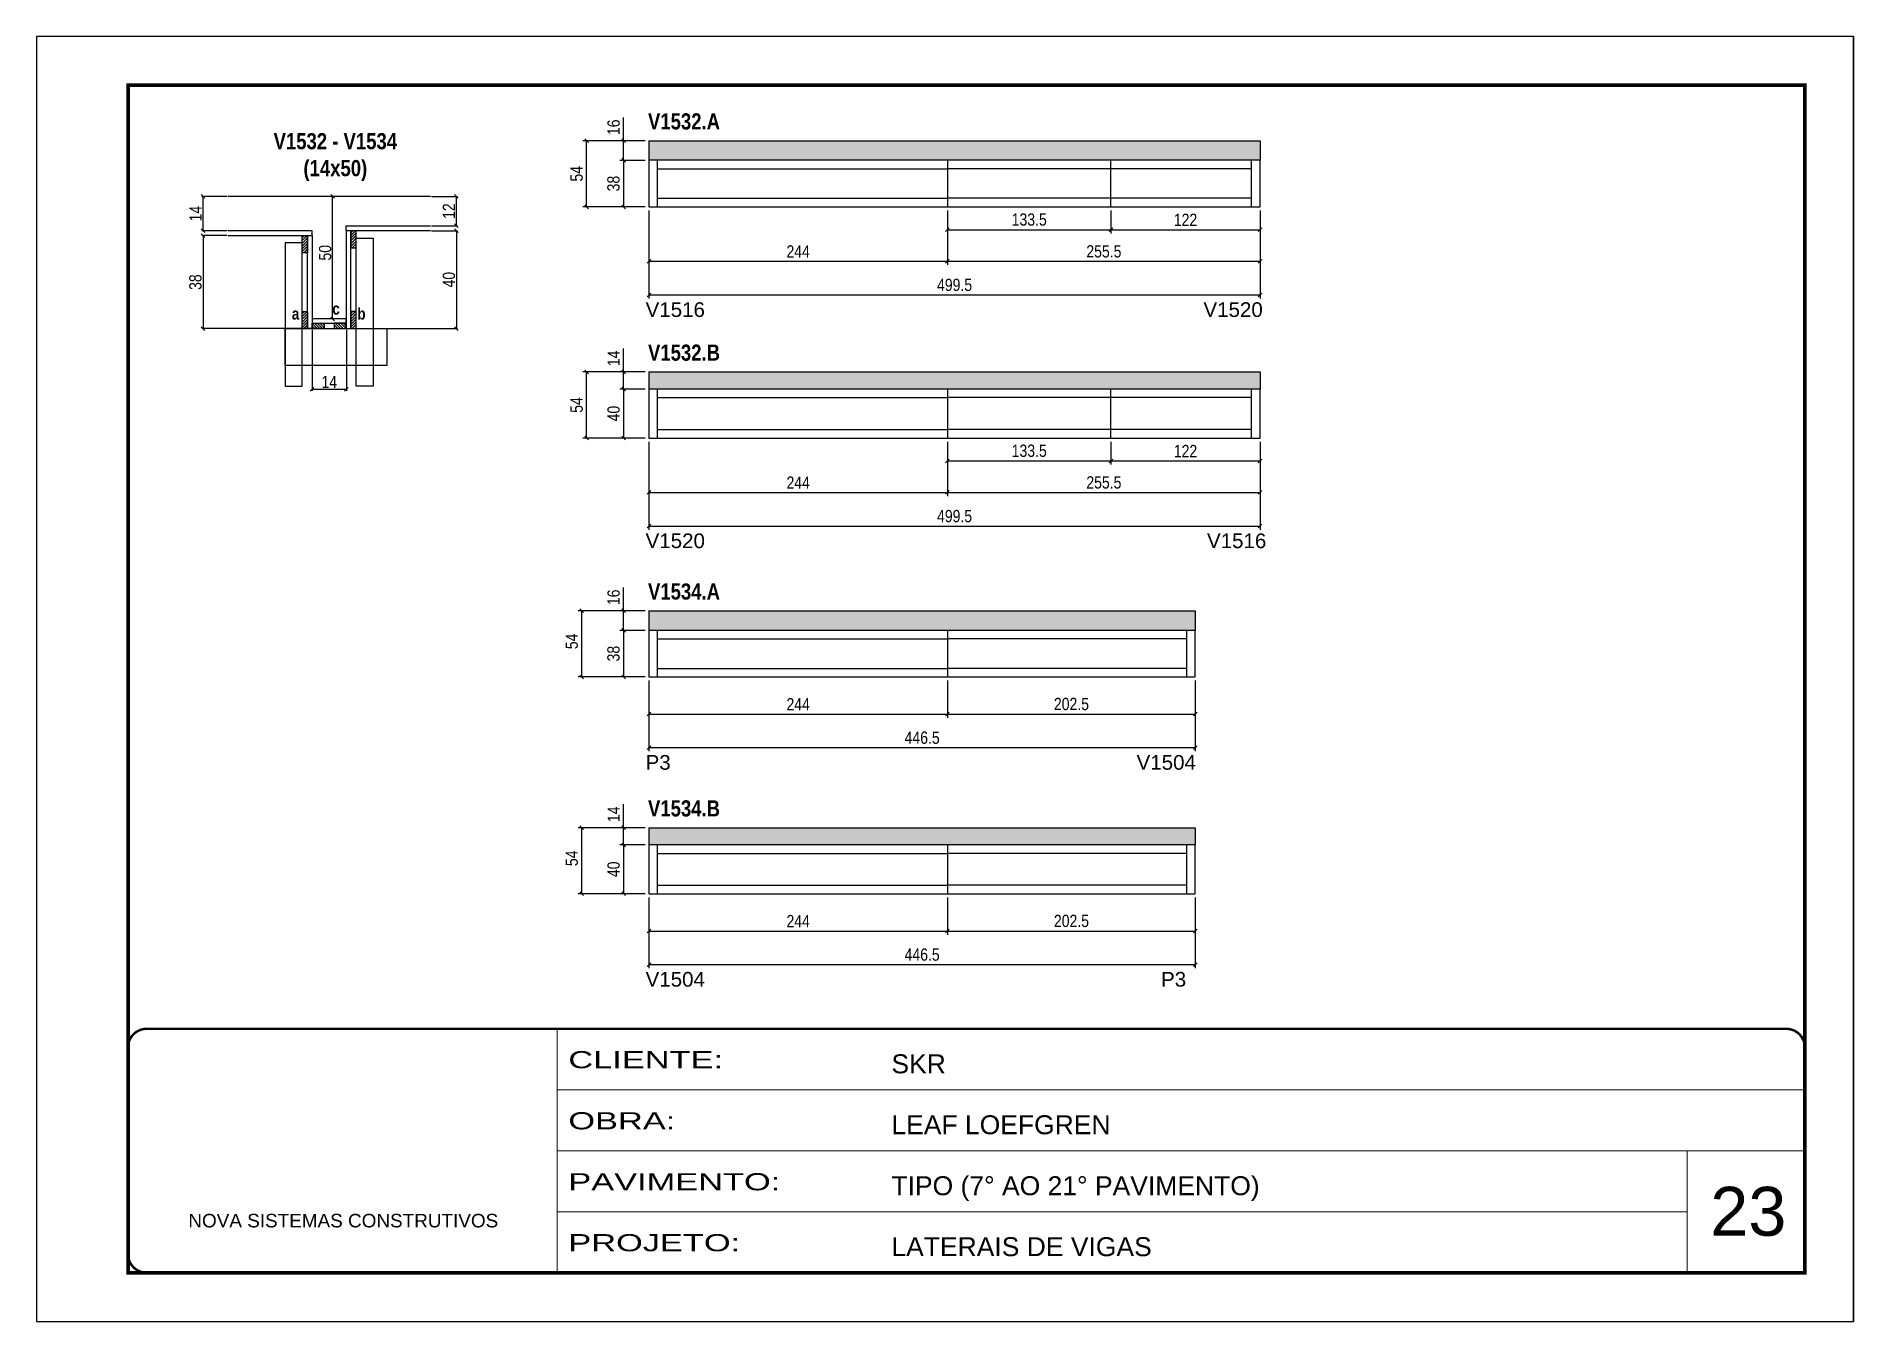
# Model space of a CAD drawing. Extents: x 3309 to 9563, y -2522 to 14608.
# Drawn here: x 6493 to 7978, y 7815 to 8865 of the extents above; entities that cross this region are included whole.
import ezdxf

# ---------------------------------------------------------------- set-up
doc = ezdxf.new("R2010")
doc.units = 0
doc.linetypes.add('CONTINUO', pattern=[0])
doc.linetypes.add('DASHED', pattern=[0.75, 0.5, -0.25])
for name, color, linetype in [('5', 5, 'Continuous'), ('COTA', 241, 'Continuous'), ('detalhes', 4, 'Continuous'), ('NOMENCLATURA', 7, 'Continuous'), ('Painéis', 200, 'Continuous'), ('SARR_2.2x7', 40, 'Continuous'), ('SARR_3.5x7', 81, 'Continuous')]:
    doc.layers.add(name, color=color, linetype=linetype)
for name, color, linetype, lineweight in [('CARIMBO', 255, 'Continuous', 9), ('CONCRETO', 251, 'Continuous', 25), ('Folhas', 255, 'Continuous', 9), ('SARRAFO DE PRESSAO', 251, 'DASHED', 9)]:
    doc.layers.add(name, color=color, linetype=linetype, lineweight=lineweight)
doc.layers.add('Laje_Perimetro', color=7, linetype='Continuous', plot=False)
doc.styles.add('ARIAL', font='arial.ttf')
doc.styles.add('COTA TECNICA', font='techl___.ttf', dxfattribs={"height": 10})
doc.styles.add('COTA TECNICA 2X', font='techl___.ttf', dxfattribs={"height": 10})
doc.styles.get("Standard").update_dxf_attribs({"font": 'arial.ttf'})
doc.styles.add('TECNICA', font='techb___.ttf', dxfattribs={"height": 10})
doc.styles.add('Tecnologia', font='')
doc.styles.get('Tecnologia').set_extended_font_data('Forgotten Futurist')
doc.dimstyles.new('PAINEL', dxfattribs={"dimtxt": 10, "dimasz": 3, "dimexe": 3, "dimexo": 3, "dimgap": 3, "dimtad": 1, "dimdec": 1, "dimzin": 12, "dimdsep": 46, "dimtxsty": 'COTA TECNICA', "dimblk1": 'OBLIQUE', "dimblk2": 'OBLIQUE', "dimsah": 1, "dimcen": 0.9, "dimclrd": 4, "dimclre": 4, "dimclrt": 240, "dimadec": 1, "dimazin": 3, "dimtfac": 1, "dimtdec": 1, "dimtmove": 0, "dimatfit": 3, "dimfxl": 1, "dimtolj": 1, "dimtzin": 12, "dimarcsym": 0})
doc.dimstyles.new('SECAO', dxfattribs={"dimscale": 0.333333, "dimtxt": 5, "dimasz": 9, "dimexe": 3, "dimexo": 3, "dimgap": 3, "dimtad": 1, "dimdec": 1, "dimlfac": 0.5, "dimzin": 12, "dimdsep": 46, "dimtxsty": 'COTA TECNICA 2X', "dimblk1": 'OBLIQUE', "dimblk2": 'OBLIQUE', "dimsah": 1, "dimcen": 0.9, "dimclrd": 4, "dimclre": 4, "dimclrt": 240, "dimadec": 1, "dimazin": 3, "dimtfac": 1, "dimtdec": 1, "dimtmove": 0, "dimatfit": 3, "dimfxl": 1, "dimtolj": 1, "dimtzin": 12, "dimarcsym": 0})

msp = doc.modelspace()

# ---------------------------------------------------------------- texts
at = {"layer": '5', "linetype": 'Continuous'}
for s, p in [('V1516', (6990.72, 8635.74)), ('V1520', (7446.56, 8635.74)), ('V1520', (6990.72, 8446.87)), ('V1516', (7449.47, 8446.87)), ('P3', (6990.72, 8265.86)), ('V1504', (7391.93, 8265.86)), ('V1504', (6990.72, 8088.66)), ('P3', (7411.92, 8088.66))]:
    msp.add_text(s, height=12, rotation=0.00004, dxfattribs=at).set_placement(p)
at = {"layer": 'CARIMBO', "style": 'ARIAL'}
msp.add_text('23', height=40, dxfattribs=at).set_placement((7860.73, 7885.13))
at = {"layer": 'detalhes', "style": 'TECNICA'}
for s, p in [('c', (6734.7, 8637.71)), ('b', (6755.19, 8633.59)), ('a', (6701.63, 8633.6))]:
    msp.add_text(s, height=9.6, dxfattribs=at).set_placement(p)
at = {"layer": 'NOMENCLATURA', "style": 'TECNICA'}
for s, p in [('V1532.A', (6992.68, 8788.9)), ('V1532.B', (6992.68, 8600.03)), ('V1534.A', (6992.68, 8404.87)), ('V1534.B', (6992.68, 8227.67))]:
    msp.add_text(s, height=13.2, dxfattribs=at).set_placement(p)
at = {"layer": 'NOMENCLATURA', "insert": (6737.18, 8785.94), "char_height": 13.2, "attachment_point": 2, "style": 'TECNICA'}
msp.add_mtext_dynamic_manual_height_columns('V1532 - V1534\\P(14x50)', width=300.2766, gutter_width=1, heights=[0], dxfattribs=at)

# ---------------------------------------------------------------- blocks, each defined once
blk = doc.blocks.new('9999999999')
at = {"color": 30, "linetype": 'CONTINUO'}
for p, q in [((98564.6, 34230.2), (98564.6, 34429.4)), ((98564.6, 34379.6), (99584, 34379.6)), ((98564.6, 34329.8), (99488, 34329.8)), ((99584, 34329.8), (99488, 34329.8)), ((99488, 34329.8), (99488, 34230.2)), ((98564.6, 34280), (99488, 34280))]:
    blk.add_line(p, q, dxfattribs=at)
at = {"color": 30, "linetype": 'CONTINUO', "const_width": 2}
blk.add_lwpolyline([(99584, 34230.2), (99584, 34414.4, 0.414214), (99569, 34429.4), (98229, 34429.4, 0.414214), (98214, 34414.4), (98214, 34245.2, 0.414214), (98229, 34230.2), (99584, 34230.2)], format="xyb", dxfattribs=at)
at = {"layer": 'Folhas'}
blk.add_lwpolyline([(98139, 34190.2), (99624, 34190.2), (99624, 35240.2), (98139, 35240.2)], close=True, dxfattribs=at)
at = {"layer": 'Folhas', "color": 30, "const_width": 3}
blk.add_lwpolyline([(98214, 34230.2), (99584, 34230.2), (99584, 35200.2), (98214, 35200.2)], close=True, dxfattribs=at)
at = {"color": 7, "linetype": 'Continuous', "ltscale": 5, "style": 'ARIAL'}
for s, height, p in [('SKR', 15.48, (98837.7, 34393.1)), ('LEAF LOEFGREN', 15.483, (98837.7, 34343.3)), ('TIPO (7° AO 21° PAVIMENTO)', 15.483, (98837.7, 34293.5)), ('NOVA SISTEMAS CONSTRUTIVOS', 11.059, (98263.2, 34267.2)), ('LATERAIS DE VIGAS', 15.483, (98837.7, 34243.7))]:
    blk.add_text(s, height=height, dxfattribs=at).set_placement(p)
at = {"layer": 'Folhas', "color": 7, "style": 'Tecnologia', "width": 1.5}
for s, p in [('CLIENTE:', (98573.7, 34397.2)), ('OBRA:', (98573.7, 34347.3)), ('PAVIMENTO:', (98573.7, 34297.5)), ('PROJETO:', (98573.7, 34247.7))]:
    blk.add_text(s, height=14, dxfattribs=at).set_placement(p)
blk = doc.blocks.new('_Oblique')
at = {"color": 0, "linetype": 'ByBlock', "lineweight": -2}
blk.add_line((-0.5, -0.5), (0.5, 0.5), dxfattribs=at)
blk = doc.blocks.new('*D2227')
at = {"layer": 'COTA', "color": 4, "lineweight": -2, "transparency": 16777216}
for p, q in [((6718.2, 8625.2), (6718.2, 8575.5)), ((6746.2, 8625.2), (6746.2, 8575.5)), ((6746.2, 8576.5), (6718.2, 8576.5))]:
    blk.add_line(p, q, dxfattribs=at)
at = {"layer": 'Defpoints', "color": 0, "transparency": 16777216}
for p in [(6718.2, 8626.2), (6746.2, 8626.2), (6718.2, 8576.5)]:
    blk.add_point(p, dxfattribs=at)
at = {"layer": 'COTA', "color": 4, "lineweight": -2, "transparency": 16777216, "xscale": 3, "yscale": 3, "zscale": 3, "rotation": 180}
blk.add_blockref('_Oblique', (6718.2, 8576.5), dxfattribs=at)
at = {"layer": 'COTA', "color": 4, "lineweight": -2, "transparency": 16777216, "xscale": 3, "yscale": 3, "zscale": 3}
blk.add_blockref('_Oblique', (6746.2, 8576.5), dxfattribs=at)
at = {"layer": 'COTA', "color": 240, "transparency": 16777216, "insert": (6732.2, 8582.6), "char_height": 10, "attachment_point": 5, "style": 'COTA TECNICA 2X'}
blk.add_mtext('\\A1;14', dxfattribs=at)
blk = doc.blocks.new('*D2228')
at = {"layer": 'COTA', "color": 4, "lineweight": -2, "transparency": 16777216}
for p, q in [((6648.5, 8702.2), (6628.1, 8702.2)), ((6629.1, 8702.2), (6629.1, 8626.2)), ((6709.2, 8626.2), (6628.1, 8626.2))]:
    blk.add_line(p, q, dxfattribs=at)
at = {"layer": 'Defpoints', "color": 0, "transparency": 16777216}
for p in [(6649.5, 8702.2), (6629.1, 8626.2), (6710.2, 8626.2, 0)]:
    blk.add_point(p, dxfattribs=at)
at = {"layer": 'COTA', "color": 4, "lineweight": -2, "transparency": 16777216, "xscale": 3, "yscale": 3, "zscale": 3}
for p, rotation in [((6629.1, 8702.2), 90), ((6629.1, 8626.2), 270)]:
    blk.add_blockref('_Oblique', p, dxfattribs=dict(at, rotation=rotation))
at = {"layer": 'COTA', "color": 240, "transparency": 16777216, "insert": (6622.9, 8664.2), "char_height": 10, "attachment_point": 5, "rotation": 90, "style": 'COTA TECNICA 2X'}
blk.add_mtext('\\A1;38', dxfattribs=at)
blk = doc.blocks.new('*D2229')
at = {"layer": 'COTA', "color": 4, "lineweight": -2, "transparency": 16777216}
for p, q in [((6815.9, 8706.2), (6837.1, 8706.2)), ((6836.1, 8706.2), (6836.1, 8626.2)), ((6755.2, 8626.2), (6837.1, 8626.2))]:
    blk.add_line(p, q, dxfattribs=at)
at = {"layer": 'Defpoints', "color": 0, "transparency": 16777216}
for p in [(6814.9, 8706.2), (6754.2, 8626.2, 0), (6836.1, 8626.2)]:
    blk.add_point(p, dxfattribs=at)
at = {"layer": 'COTA', "color": 4, "lineweight": -2, "transparency": 16777216, "xscale": 3, "yscale": 3, "zscale": 3}
for p, rotation in [((6836.1, 8706.2), 90), ((6836.1, 8626.2), 270)]:
    blk.add_blockref('_Oblique', p, dxfattribs=dict(at, rotation=rotation))
at = {"layer": 'COTA', "color": 240, "transparency": 16777216, "insert": (6830, 8666.2), "char_height": 10, "attachment_point": 5, "rotation": 90, "style": 'COTA TECNICA 2X'}
blk.add_mtext('\\A1;40', dxfattribs=at)
blk = doc.blocks.new('*D2230')
at = {"layer": 'COTA', "color": 4, "lineweight": -2, "transparency": 16777216}
for p, q in [((6745.2, 8734.2), (6734, 8734.2)), ((6735, 8634.2), (6735, 8734.2)), ((6745.2, 8634.2), (6734, 8634.2))]:
    blk.add_line(p, q, dxfattribs=at)
at = {"layer": 'Defpoints', "color": 0, "transparency": 16777216}
for p in [(6735, 8734.2), (6746.2, 8734.2), (6746.2, 8634.2)]:
    blk.add_point(p, dxfattribs=at)
at = {"layer": 'COTA', "color": 4, "lineweight": -2, "transparency": 16777216, "xscale": 3, "yscale": 3, "zscale": 3}
for p, rotation in [((6735, 8734.2), 90), ((6735, 8634.2), 270)]:
    blk.add_blockref('_Oblique', p, dxfattribs=dict(at, rotation=rotation))
at = {"layer": 'COTA', "color": 240, "transparency": 16777216, "insert": (6728.9, 8688.2), "char_height": 10, "attachment_point": 5, "rotation": 90, "style": 'COTA TECNICA 2X'}
blk.add_mtext('\\A1;50', dxfattribs=at)
blk = doc.blocks.new('*D2231')
at = {"layer": 'COTA', "color": 4, "lineweight": -2, "transparency": 16777216}
for p, q in [((6815.9, 8734.2), (6837.1, 8734.2)), ((6836.1, 8710.2), (6836.1, 8734.2)), ((6815.9, 8710.2), (6837.1, 8710.2))]:
    blk.add_line(p, q, dxfattribs=at)
at = {"layer": 'Defpoints', "color": 0, "transparency": 16777216}
for p in [(6814.9, 8734.2), (6836.1, 8734.2), (6814.9, 8710.2)]:
    blk.add_point(p, dxfattribs=at)
at = {"layer": 'COTA', "color": 4, "lineweight": -2, "transparency": 16777216, "xscale": 3, "yscale": 3, "zscale": 3}
for p, rotation in [((6836.1, 8734.2), 90), ((6836.1, 8710.2), 270)]:
    blk.add_blockref('_Oblique', p, dxfattribs=dict(at, rotation=rotation))
at = {"layer": 'COTA', "color": 240, "transparency": 16777216, "insert": (6830, 8722.2), "char_height": 10, "attachment_point": 5, "rotation": 90, "style": 'COTA TECNICA 2X'}
blk.add_mtext('\\A1;12', dxfattribs=at)
blk = doc.blocks.new('*D2232')
at = {"layer": 'COTA', "color": 4, "lineweight": -2, "transparency": 16777216}
for p, q in [((6648.5, 8734.2), (6628.1, 8734.2)), ((6629.1, 8706.2), (6629.1, 8734.2)), ((6648.5, 8706.2), (6628.1, 8706.2))]:
    blk.add_line(p, q, dxfattribs=at)
at = {"layer": 'Defpoints', "color": 0, "transparency": 16777216}
for p in [(6629.1, 8734.2), (6649.5, 8734.2), (6649.5, 8706.2)]:
    blk.add_point(p, dxfattribs=at)
at = {"layer": 'COTA', "color": 4, "lineweight": -2, "transparency": 16777216, "xscale": 3, "yscale": 3, "zscale": 3}
for p, rotation in [((6629.1, 8734.2), 90), ((6629.1, 8706.2), 270)]:
    blk.add_blockref('_Oblique', p, dxfattribs=dict(at, rotation=rotation))
at = {"layer": 'COTA', "color": 240, "transparency": 16777216, "insert": (6623, 8720.2), "char_height": 10, "attachment_point": 5, "rotation": 90, "style": 'COTA TECNICA 2X'}
blk.add_mtext('\\A1;14', dxfattribs=at)
blk = doc.blocks.new('*D2239')
at = {"layer": 'COTA', "color": 4, "lineweight": -2, "transparency": 16777216}
for p, q in [((6993.4, 8722.7), (6993.4, 8650.8)), ((7492.9, 8722.7), (7492.9, 8650.8)), ((6993.4, 8653.8), (7492.9, 8653.8))]:
    blk.add_line(p, q, dxfattribs=at)
at = {"layer": 'Defpoints', "color": 0, "transparency": 16777216}
for p in [(6993.4, 8725.7), (7492.9, 8725.7), (7492.9, 8653.8)]:
    blk.add_point(p, dxfattribs=at)
at = {"layer": 'COTA', "color": 4, "lineweight": -2, "transparency": 16777216, "xscale": 3, "yscale": 3, "zscale": 3, "rotation": 180}
blk.add_blockref('_Oblique', (6993.4, 8653.8), dxfattribs=at)
at = {"layer": 'COTA', "color": 4, "lineweight": -2, "transparency": 16777216, "xscale": 3, "yscale": 3, "zscale": 3}
blk.add_blockref('_Oblique', (7492.9, 8653.8), dxfattribs=at)
at = {"layer": 'COTA', "color": 240, "transparency": 16777216, "insert": (7243.2, 8661.9), "char_height": 10, "attachment_point": 5, "style": 'COTA TECNICA'}
blk.add_mtext('\\A1;499.5', dxfattribs=at)
blk = doc.blocks.new('*D2240')
at = {"layer": 'COTA', "color": 4, "lineweight": -2, "transparency": 16777216}
for p, q in [((6993.4, 8722.7), (6993.4, 8678.2)), ((7237.4, 8722.7), (7237.4, 8678.2)), ((6993.4, 8681.2), (7237.4, 8681.2))]:
    blk.add_line(p, q, dxfattribs=at)
at = {"layer": 'Defpoints', "color": 0, "transparency": 16777216}
for p in [(6993.4, 8725.7), (7237.4, 8725.7), (7237.4, 8681.2)]:
    blk.add_point(p, dxfattribs=at)
at = {"layer": 'COTA', "color": 4, "lineweight": -2, "transparency": 16777216, "xscale": 3, "yscale": 3, "zscale": 3, "rotation": 180}
blk.add_blockref('_Oblique', (6993.4, 8681.2), dxfattribs=at)
at = {"layer": 'COTA', "color": 4, "lineweight": -2, "transparency": 16777216, "xscale": 3, "yscale": 3, "zscale": 3}
blk.add_blockref('_Oblique', (7237.4, 8681.2), dxfattribs=at)
at = {"layer": 'COTA', "color": 240, "transparency": 16777216, "insert": (7115.4, 8689.3), "char_height": 10, "attachment_point": 5, "style": 'COTA TECNICA'}
blk.add_mtext('\\A1;244', dxfattribs=at)
blk = doc.blocks.new('*D2241')
at = {"layer": 'COTA', "color": 4, "lineweight": -2, "transparency": 16777216}
for p, q in [((7237.4, 8722.7), (7237.4, 8678.2)), ((7492.9, 8722.7), (7492.9, 8678.2)), ((7237.4, 8681.2), (7492.9, 8681.2))]:
    blk.add_line(p, q, dxfattribs=at)
at = {"layer": 'Defpoints', "color": 0, "transparency": 16777216}
for p in [(7237.4, 8725.7), (7492.9, 8725.7), (7492.9, 8681.2)]:
    blk.add_point(p, dxfattribs=at)
at = {"layer": 'COTA', "color": 4, "lineweight": -2, "transparency": 16777216, "xscale": 3, "yscale": 3, "zscale": 3, "rotation": 180}
blk.add_blockref('_Oblique', (7237.4, 8681.2), dxfattribs=at)
at = {"layer": 'COTA', "color": 4, "lineweight": -2, "transparency": 16777216, "xscale": 3, "yscale": 3, "zscale": 3}
blk.add_blockref('_Oblique', (7492.9, 8681.2), dxfattribs=at)
at = {"layer": 'COTA', "color": 240, "transparency": 16777216, "insert": (7365.2, 8689.3), "char_height": 10, "attachment_point": 5, "style": 'COTA TECNICA'}
blk.add_mtext('\\A1;255.5', dxfattribs=at)
blk = doc.blocks.new('*D2242')
at = {"layer": 'COTA', "color": 4, "lineweight": -2, "transparency": 16777216}
for p, q in [((6972.7, 8779.7), (6972.7, 8798.7)), ((6990.4, 8779.7), (6969.7, 8779.7)), ((6972.7, 8763.7), (6972.7, 8779.7)), ((6990.4, 8763.7), (6969.7, 8763.7))]:
    blk.add_line(p, q, dxfattribs=at)
at = {"layer": 'Defpoints', "color": 0, "transparency": 16777216}
for p in [(6972.7, 8779.7), (6993.4, 8779.7), (6993.4, 8763.7)]:
    blk.add_point(p, dxfattribs=at)
at = {"layer": 'COTA', "color": 4, "lineweight": -2, "transparency": 16777216, "xscale": 3, "yscale": 3, "zscale": 3}
for p, rotation in [((6972.7, 8779.7), 90), ((6972.7, 8763.7), 270)]:
    blk.add_blockref('_Oblique', p, dxfattribs=dict(at, rotation=rotation))
at = {"layer": 'COTA', "color": 240, "transparency": 16777216, "insert": (6964.6, 8790.7), "char_height": 10, "attachment_point": 5, "rotation": 90, "style": 'COTA TECNICA'}
blk.add_mtext('\\A1;16', dxfattribs=at)
blk = doc.blocks.new('*D2243')
at = {"layer": 'COTA', "color": 4, "lineweight": -2, "transparency": 16777216}
for p, q in [((6990.4, 8763.7), (6969.7, 8763.7)), ((6972.7, 8763.7), (6972.7, 8725.7)), ((6990.4, 8725.7), (6969.7, 8725.7))]:
    blk.add_line(p, q, dxfattribs=at)
at = {"layer": 'Defpoints', "color": 0, "transparency": 16777216}
for p in [(6993.4, 8763.7), (6972.7, 8725.7), (6993.4, 8725.7)]:
    blk.add_point(p, dxfattribs=at)
at = {"layer": 'COTA', "color": 4, "lineweight": -2, "transparency": 16777216, "xscale": 3, "yscale": 3, "zscale": 3}
for p, rotation in [((6972.7, 8763.7), 90), ((6972.7, 8725.7), 270)]:
    blk.add_blockref('_Oblique', p, dxfattribs=dict(at, rotation=rotation))
at = {"layer": 'COTA', "color": 240, "transparency": 16777216, "insert": (6964.5, 8744.7), "char_height": 10, "attachment_point": 5, "rotation": 90, "style": 'COTA TECNICA'}
blk.add_mtext('\\A1;38', dxfattribs=at)
blk = doc.blocks.new('*D2244')
at = {"layer": 'COTA', "color": 4, "lineweight": -2, "transparency": 16777216}
for p, q in [((6990.4, 8779.7), (6939.5, 8779.7)), ((6942.5, 8725.7), (6942.5, 8779.7)), ((6990.4, 8725.7), (6939.5, 8725.7))]:
    blk.add_line(p, q, dxfattribs=at)
at = {"layer": 'Defpoints', "color": 0, "transparency": 16777216}
for p in [(6942.5, 8779.7), (6993.4, 8779.7), (6993.4, 8725.7)]:
    blk.add_point(p, dxfattribs=at)
at = {"layer": 'COTA', "color": 4, "lineweight": -2, "transparency": 16777216, "xscale": 3, "yscale": 3, "zscale": 3}
for p, rotation in [((6942.5, 8779.7), 90), ((6942.5, 8725.7), 270)]:
    blk.add_blockref('_Oblique', p, dxfattribs=dict(at, rotation=rotation))
at = {"layer": 'COTA', "color": 240, "transparency": 16777216, "insert": (6934.4, 8752.7), "char_height": 10, "attachment_point": 5, "rotation": 90, "style": 'COTA TECNICA'}
blk.add_mtext('\\A1;54', dxfattribs=at)
blk = doc.blocks.new('*D2235')
at = {"layer": 'COTA', "color": 4, "lineweight": -2, "transparency": 16777216}
for p, q in [((6993.4, 8533.8), (6993.4, 8461.9)), ((7492.9, 8533.8), (7492.9, 8461.9)), ((6993.4, 8464.9), (7492.9, 8464.9))]:
    blk.add_line(p, q, dxfattribs=at)
at = {"layer": 'Defpoints', "color": 0, "transparency": 16777216}
for p in [(6993.4, 8536.8), (7492.9, 8536.8), (7492.9, 8464.9)]:
    blk.add_point(p, dxfattribs=at)
at = {"layer": 'COTA', "color": 4, "lineweight": -2, "transparency": 16777216, "xscale": 3, "yscale": 3, "zscale": 3, "rotation": 180}
blk.add_blockref('_Oblique', (6993.4, 8464.9), dxfattribs=at)
at = {"layer": 'COTA', "color": 4, "lineweight": -2, "transparency": 16777216, "xscale": 3, "yscale": 3, "zscale": 3}
blk.add_blockref('_Oblique', (7492.9, 8464.9), dxfattribs=at)
at = {"layer": 'COTA', "color": 240, "transparency": 16777216, "insert": (7243.2, 8473), "char_height": 10, "attachment_point": 5, "style": 'COTA TECNICA'}
blk.add_mtext('\\A1;499.5', dxfattribs=at)
blk = doc.blocks.new('*D2236')
at = {"layer": 'COTA', "color": 4, "lineweight": -2, "transparency": 16777216}
for p, q in [((6993.4, 8533.8), (6993.4, 8489.4)), ((7237.4, 8533.8), (7237.4, 8489.4)), ((6993.4, 8492.4), (7237.4, 8492.4))]:
    blk.add_line(p, q, dxfattribs=at)
at = {"layer": 'Defpoints', "color": 0, "transparency": 16777216}
for p in [(6993.4, 8536.8), (7237.4, 8536.8), (7237.4, 8492.4)]:
    blk.add_point(p, dxfattribs=at)
at = {"layer": 'COTA', "color": 4, "lineweight": -2, "transparency": 16777216, "xscale": 3, "yscale": 3, "zscale": 3, "rotation": 180}
blk.add_blockref('_Oblique', (6993.4, 8492.4), dxfattribs=at)
at = {"layer": 'COTA', "color": 4, "lineweight": -2, "transparency": 16777216, "xscale": 3, "yscale": 3, "zscale": 3}
blk.add_blockref('_Oblique', (7237.4, 8492.4), dxfattribs=at)
at = {"layer": 'COTA', "color": 240, "transparency": 16777216, "insert": (7115.4, 8500.4), "char_height": 10, "attachment_point": 5, "style": 'COTA TECNICA'}
blk.add_mtext('\\A1;244', dxfattribs=at)
blk = doc.blocks.new('*D2237')
at = {"layer": 'COTA', "color": 4, "lineweight": -2, "transparency": 16777216}
for p, q in [((7237.4, 8533.8), (7237.4, 8489.4)), ((7492.9, 8533.8), (7492.9, 8489.4)), ((7237.4, 8492.4), (7492.9, 8492.4))]:
    blk.add_line(p, q, dxfattribs=at)
at = {"layer": 'Defpoints', "color": 0, "transparency": 16777216}
for p in [(7237.4, 8536.8), (7492.9, 8536.8), (7492.9, 8492.4)]:
    blk.add_point(p, dxfattribs=at)
at = {"layer": 'COTA', "color": 4, "lineweight": -2, "transparency": 16777216, "xscale": 3, "yscale": 3, "zscale": 3, "rotation": 180}
blk.add_blockref('_Oblique', (7237.4, 8492.4), dxfattribs=at)
at = {"layer": 'COTA', "color": 4, "lineweight": -2, "transparency": 16777216, "xscale": 3, "yscale": 3, "zscale": 3}
blk.add_blockref('_Oblique', (7492.9, 8492.4), dxfattribs=at)
at = {"layer": 'COTA', "color": 240, "transparency": 16777216, "insert": (7365.2, 8500.5), "char_height": 10, "attachment_point": 5, "style": 'COTA TECNICA'}
blk.add_mtext('\\A1;255.5', dxfattribs=at)
blk = doc.blocks.new('*D2238')
at = {"layer": 'COTA', "color": 4, "lineweight": -2, "transparency": 16777216}
for p, q in [((6972.7, 8590.8), (6972.7, 8610)), ((6990.4, 8590.8), (6969.7, 8590.8)), ((6972.7, 8576.8), (6972.7, 8590.8)), ((6990.4, 8576.8), (6969.7, 8576.8))]:
    blk.add_line(p, q, dxfattribs=at)
at = {"layer": 'Defpoints', "color": 0, "transparency": 16777216}
for p in [(6972.7, 8590.8), (6993.4, 8590.8), (6993.4, 8576.8)]:
    blk.add_point(p, dxfattribs=at)
at = {"layer": 'COTA', "color": 4, "lineweight": -2, "transparency": 16777216, "xscale": 3, "yscale": 3, "zscale": 3}
for p, rotation in [((6972.7, 8590.8), 90), ((6972.7, 8576.8), 270)]:
    blk.add_blockref('_Oblique', p, dxfattribs=dict(at, rotation=rotation))
at = {"layer": 'COTA', "color": 240, "transparency": 16777216, "insert": (6964.6, 8601.9), "char_height": 10, "attachment_point": 5, "rotation": 90, "style": 'COTA TECNICA'}
blk.add_mtext('\\A1;14', dxfattribs=at)
blk = doc.blocks.new('*D2233')
at = {"layer": 'COTA', "color": 4, "lineweight": -2, "transparency": 16777216}
for p, q in [((6990.4, 8576.8), (6969.7, 8576.8)), ((6972.7, 8576.8), (6972.7, 8536.8)), ((6990.4, 8536.8), (6969.7, 8536.8))]:
    blk.add_line(p, q, dxfattribs=at)
at = {"layer": 'Defpoints', "color": 0, "transparency": 16777216}
for p in [(6993.4, 8576.8), (6972.7, 8536.8), (6993.4, 8536.8)]:
    blk.add_point(p, dxfattribs=at)
at = {"layer": 'COTA', "color": 4, "lineweight": -2, "transparency": 16777216, "xscale": 3, "yscale": 3, "zscale": 3}
for p, rotation in [((6972.7, 8576.8), 90), ((6972.7, 8536.8), 270)]:
    blk.add_blockref('_Oblique', p, dxfattribs=dict(at, rotation=rotation))
at = {"layer": 'COTA', "color": 240, "transparency": 16777216, "insert": (6964.6, 8556.8), "char_height": 10, "attachment_point": 5, "rotation": 90, "style": 'COTA TECNICA'}
blk.add_mtext('\\A1;40', dxfattribs=at)
blk = doc.blocks.new('*D2234')
at = {"layer": 'COTA', "color": 4, "lineweight": -2, "transparency": 16777216}
for p, q in [((6990.4, 8590.8), (6939.5, 8590.8)), ((6942.5, 8536.8), (6942.5, 8590.8)), ((6990.4, 8536.8), (6939.5, 8536.8))]:
    blk.add_line(p, q, dxfattribs=at)
at = {"layer": 'Defpoints', "color": 0, "transparency": 16777216}
for p in [(6942.5, 8590.8), (6993.4, 8590.8), (6993.4, 8536.8)]:
    blk.add_point(p, dxfattribs=at)
at = {"layer": 'COTA', "color": 4, "lineweight": -2, "transparency": 16777216, "xscale": 3, "yscale": 3, "zscale": 3}
for p, rotation in [((6942.5, 8590.8), 90), ((6942.5, 8536.8), 270)]:
    blk.add_blockref('_Oblique', p, dxfattribs=dict(at, rotation=rotation))
at = {"layer": 'COTA', "color": 240, "transparency": 16777216, "insert": (6934.4, 8563.8), "char_height": 10, "attachment_point": 5, "rotation": 90, "style": 'COTA TECNICA'}
blk.add_mtext('\\A1;54', dxfattribs=at)
blk = doc.blocks.new('*D2251')
at = {"layer": 'COTA', "color": 4, "lineweight": -2, "transparency": 16777216}
for p, q in [((6993.4, 8338.7), (6993.4, 8280.9)), ((7439.9, 8338.7), (7439.9, 8280.9)), ((6993.4, 8283.9), (7439.9, 8283.9))]:
    blk.add_line(p, q, dxfattribs=at)
at = {"layer": 'Defpoints', "color": 0, "transparency": 16777216}
for p in [(6993.4, 8341.7), (7439.9, 8341.7), (7439.9, 8283.9)]:
    blk.add_point(p, dxfattribs=at)
at = {"layer": 'COTA', "color": 4, "lineweight": -2, "transparency": 16777216, "xscale": 3, "yscale": 3, "zscale": 3, "rotation": 180}
blk.add_blockref('_Oblique', (6993.4, 8283.9), dxfattribs=at)
at = {"layer": 'COTA', "color": 4, "lineweight": -2, "transparency": 16777216, "xscale": 3, "yscale": 3, "zscale": 3}
blk.add_blockref('_Oblique', (7439.9, 8283.9), dxfattribs=at)
at = {"layer": 'COTA', "color": 240, "transparency": 16777216, "insert": (7216.7, 8292), "char_height": 10, "attachment_point": 5, "style": 'COTA TECNICA'}
blk.add_mtext('\\A1;446.5', dxfattribs=at)
blk = doc.blocks.new('*D2252')
at = {"layer": 'COTA', "color": 4, "lineweight": -2, "transparency": 16777216}
for p, q in [((6993.4, 8338.7), (6993.4, 8308.3)), ((7237.4, 8338.7), (7237.4, 8308.3)), ((6993.4, 8311.3), (7237.4, 8311.3))]:
    blk.add_line(p, q, dxfattribs=at)
at = {"layer": 'Defpoints', "color": 0, "transparency": 16777216}
for p in [(6993.4, 8341.7), (7237.4, 8341.7), (7237.4, 8311.3)]:
    blk.add_point(p, dxfattribs=at)
at = {"layer": 'COTA', "color": 4, "lineweight": -2, "transparency": 16777216, "xscale": 3, "yscale": 3, "zscale": 3, "rotation": 180}
blk.add_blockref('_Oblique', (6993.4, 8311.3), dxfattribs=at)
at = {"layer": 'COTA', "color": 4, "lineweight": -2, "transparency": 16777216, "xscale": 3, "yscale": 3, "zscale": 3}
blk.add_blockref('_Oblique', (7237.4, 8311.3), dxfattribs=at)
at = {"layer": 'COTA', "color": 240, "transparency": 16777216, "insert": (7115.4, 8319.4), "char_height": 10, "attachment_point": 5, "style": 'COTA TECNICA'}
blk.add_mtext('\\A1;244', dxfattribs=at)
blk = doc.blocks.new('*D2253')
at = {"layer": 'COTA', "color": 4, "lineweight": -2, "transparency": 16777216}
for p, q in [((7237.4, 8338.7), (7237.4, 8308.3)), ((7439.9, 8338.7), (7439.9, 8308.3)), ((7237.4, 8311.3), (7439.9, 8311.3))]:
    blk.add_line(p, q, dxfattribs=at)
at = {"layer": 'Defpoints', "color": 0, "transparency": 16777216}
for p in [(7237.4, 8341.7), (7439.9, 8341.7), (7439.9, 8311.3)]:
    blk.add_point(p, dxfattribs=at)
at = {"layer": 'COTA', "color": 4, "lineweight": -2, "transparency": 16777216, "xscale": 3, "yscale": 3, "zscale": 3, "rotation": 180}
blk.add_blockref('_Oblique', (7237.4, 8311.3), dxfattribs=at)
at = {"layer": 'COTA', "color": 4, "lineweight": -2, "transparency": 16777216, "xscale": 3, "yscale": 3, "zscale": 3}
blk.add_blockref('_Oblique', (7439.9, 8311.3), dxfattribs=at)
at = {"layer": 'COTA', "color": 240, "transparency": 16777216, "insert": (7338.7, 8319.5), "char_height": 10, "attachment_point": 5, "style": 'COTA TECNICA'}
blk.add_mtext('\\A1;202.5', dxfattribs=at)
blk = doc.blocks.new('*D2254')
at = {"layer": 'COTA', "color": 4, "lineweight": -2, "transparency": 16777216}
for p, q in [((6972.7, 8395.7), (6972.7, 8414.7)), ((6990.4, 8395.7), (6969.7, 8395.7)), ((6972.7, 8379.7), (6972.7, 8395.7)), ((6990.4, 8379.7), (6969.7, 8379.7))]:
    blk.add_line(p, q, dxfattribs=at)
at = {"layer": 'Defpoints', "color": 0, "transparency": 16777216}
for p in [(6972.7, 8395.7), (6993.4, 8395.7), (6993.4, 8379.7)]:
    blk.add_point(p, dxfattribs=at)
at = {"layer": 'COTA', "color": 4, "lineweight": -2, "transparency": 16777216, "xscale": 3, "yscale": 3, "zscale": 3}
for p, rotation in [((6972.7, 8395.7), 90), ((6972.7, 8379.7), 270)]:
    blk.add_blockref('_Oblique', p, dxfattribs=dict(at, rotation=rotation))
at = {"layer": 'COTA', "color": 240, "transparency": 16777216, "insert": (6964.6, 8406.7), "char_height": 10, "attachment_point": 5, "rotation": 90, "style": 'COTA TECNICA'}
blk.add_mtext('\\A1;16', dxfattribs=at)
blk = doc.blocks.new('*D2255')
at = {"layer": 'COTA', "color": 4, "lineweight": -2, "transparency": 16777216}
for p, q in [((6990.4, 8379.7), (6969.7, 8379.7)), ((6972.7, 8379.7), (6972.7, 8341.7)), ((6990.4, 8341.7), (6969.7, 8341.7))]:
    blk.add_line(p, q, dxfattribs=at)
at = {"layer": 'Defpoints', "color": 0, "transparency": 16777216}
for p in [(6993.4, 8379.7), (6972.7, 8341.7), (6993.4, 8341.7)]:
    blk.add_point(p, dxfattribs=at)
at = {"layer": 'COTA', "color": 4, "lineweight": -2, "transparency": 16777216, "xscale": 3, "yscale": 3, "zscale": 3}
for p, rotation in [((6972.7, 8379.7), 90), ((6972.7, 8341.7), 270)]:
    blk.add_blockref('_Oblique', p, dxfattribs=dict(at, rotation=rotation))
at = {"layer": 'COTA', "color": 240, "transparency": 16777216, "insert": (6964.5, 8360.7), "char_height": 10, "attachment_point": 5, "rotation": 90, "style": 'COTA TECNICA'}
blk.add_mtext('\\A1;38', dxfattribs=at)
blk = doc.blocks.new('*D2256')
at = {"layer": 'COTA', "color": 4, "lineweight": -2, "transparency": 16777216}
for p, q in [((6990.4, 8395.7), (6935.5, 8395.7)), ((6938.5, 8341.7), (6938.5, 8395.7)), ((6990.4, 8341.7), (6935.5, 8341.7))]:
    blk.add_line(p, q, dxfattribs=at)
at = {"layer": 'Defpoints', "color": 0, "transparency": 16777216}
for p in [(6938.5, 8395.7), (6993.4, 8395.7), (6993.4, 8341.7)]:
    blk.add_point(p, dxfattribs=at)
at = {"layer": 'COTA', "color": 4, "lineweight": -2, "transparency": 16777216, "xscale": 3, "yscale": 3, "zscale": 3}
for p, rotation in [((6938.5, 8395.7), 90), ((6938.5, 8341.7), 270)]:
    blk.add_blockref('_Oblique', p, dxfattribs=dict(at, rotation=rotation))
at = {"layer": 'COTA', "color": 240, "transparency": 16777216, "insert": (6930.4, 8370.7), "char_height": 10, "attachment_point": 5, "rotation": 90, "style": 'COTA TECNICA'}
blk.add_mtext('\\A1;54', dxfattribs=at)
blk = doc.blocks.new('*D2247')
at = {"layer": 'COTA', "color": 4, "lineweight": -2, "transparency": 16777216}
for p, q in [((6993.4, 8161.5), (6993.4, 8103.7)), ((7439.9, 8161.5), (7439.9, 8103.7)), ((6993.4, 8106.7), (7439.9, 8106.7))]:
    blk.add_line(p, q, dxfattribs=at)
at = {"layer": 'Defpoints', "color": 0, "transparency": 16777216}
for p in [(6993.4, 8164.5), (7439.9, 8164.5), (7439.9, 8106.7)]:
    blk.add_point(p, dxfattribs=at)
at = {"layer": 'COTA', "color": 4, "lineweight": -2, "transparency": 16777216, "xscale": 3, "yscale": 3, "zscale": 3, "rotation": 180}
blk.add_blockref('_Oblique', (6993.4, 8106.7), dxfattribs=at)
at = {"layer": 'COTA', "color": 4, "lineweight": -2, "transparency": 16777216, "xscale": 3, "yscale": 3, "zscale": 3}
blk.add_blockref('_Oblique', (7439.9, 8106.7), dxfattribs=at)
at = {"layer": 'COTA', "color": 240, "transparency": 16777216, "insert": (7216.7, 8114.8), "char_height": 10, "attachment_point": 5, "style": 'COTA TECNICA'}
blk.add_mtext('\\A1;446.5', dxfattribs=at)
blk = doc.blocks.new('*D2248')
at = {"layer": 'COTA', "color": 4, "lineweight": -2, "transparency": 16777216}
for p, q in [((6993.4, 8161.5), (6993.4, 8131.1)), ((7237.4, 8161.5), (7237.4, 8131.1)), ((6993.4, 8134.1), (7237.4, 8134.1))]:
    blk.add_line(p, q, dxfattribs=at)
at = {"layer": 'Defpoints', "color": 0, "transparency": 16777216}
for p in [(6993.4, 8164.5), (7237.4, 8164.5), (7237.4, 8134.1)]:
    blk.add_point(p, dxfattribs=at)
at = {"layer": 'COTA', "color": 4, "lineweight": -2, "transparency": 16777216, "xscale": 3, "yscale": 3, "zscale": 3, "rotation": 180}
blk.add_blockref('_Oblique', (6993.4, 8134.1), dxfattribs=at)
at = {"layer": 'COTA', "color": 4, "lineweight": -2, "transparency": 16777216, "xscale": 3, "yscale": 3, "zscale": 3}
blk.add_blockref('_Oblique', (7237.4, 8134.1), dxfattribs=at)
at = {"layer": 'COTA', "color": 240, "transparency": 16777216, "insert": (7115.4, 8142.2), "char_height": 10, "attachment_point": 5, "style": 'COTA TECNICA'}
blk.add_mtext('\\A1;244', dxfattribs=at)
blk = doc.blocks.new('*D2249')
at = {"layer": 'COTA', "color": 4, "lineweight": -2, "transparency": 16777216}
for p, q in [((7237.4, 8161.5), (7237.4, 8131.1)), ((7439.9, 8161.5), (7439.9, 8131.1)), ((7237.4, 8134.1), (7439.9, 8134.1))]:
    blk.add_line(p, q, dxfattribs=at)
at = {"layer": 'Defpoints', "color": 0, "transparency": 16777216}
for p in [(7237.4, 8164.5), (7439.9, 8164.5), (7439.9, 8134.1)]:
    blk.add_point(p, dxfattribs=at)
at = {"layer": 'COTA', "color": 4, "lineweight": -2, "transparency": 16777216, "xscale": 3, "yscale": 3, "zscale": 3, "rotation": 180}
blk.add_blockref('_Oblique', (7237.4, 8134.1), dxfattribs=at)
at = {"layer": 'COTA', "color": 4, "lineweight": -2, "transparency": 16777216, "xscale": 3, "yscale": 3, "zscale": 3}
blk.add_blockref('_Oblique', (7439.9, 8134.1), dxfattribs=at)
at = {"layer": 'COTA', "color": 240, "transparency": 16777216, "insert": (7338.7, 8142.3), "char_height": 10, "attachment_point": 5, "style": 'COTA TECNICA'}
blk.add_mtext('\\A1;202.5', dxfattribs=at)
blk = doc.blocks.new('*D2250')
at = {"layer": 'COTA', "color": 4, "lineweight": -2, "transparency": 16777216}
for p, q in [((6972.7, 8218.5), (6972.7, 8237.6)), ((6990.4, 8218.5), (6969.7, 8218.5)), ((6972.7, 8204.5), (6972.7, 8218.5)), ((6990.4, 8204.5), (6969.7, 8204.5))]:
    blk.add_line(p, q, dxfattribs=at)
at = {"layer": 'Defpoints', "color": 0, "transparency": 16777216}
for p in [(6972.7, 8218.5), (6993.4, 8218.5), (6993.4, 8204.5)]:
    blk.add_point(p, dxfattribs=at)
at = {"layer": 'COTA', "color": 4, "lineweight": -2, "transparency": 16777216, "xscale": 3, "yscale": 3, "zscale": 3}
for p, rotation in [((6972.7, 8218.5), 90), ((6972.7, 8204.5), 270)]:
    blk.add_blockref('_Oblique', p, dxfattribs=dict(at, rotation=rotation))
at = {"layer": 'COTA', "color": 240, "transparency": 16777216, "insert": (6964.6, 8229.5), "char_height": 10, "attachment_point": 5, "rotation": 90, "style": 'COTA TECNICA'}
blk.add_mtext('\\A1;14', dxfattribs=at)
blk = doc.blocks.new('*D2245')
at = {"layer": 'COTA', "color": 4, "lineweight": -2, "transparency": 16777216}
for p, q in [((6990.4, 8204.5), (6969.7, 8204.5)), ((6972.7, 8204.5), (6972.7, 8164.5)), ((6990.4, 8164.5), (6969.7, 8164.5))]:
    blk.add_line(p, q, dxfattribs=at)
at = {"layer": 'Defpoints', "color": 0, "transparency": 16777216}
for p in [(6993.4, 8204.5), (6972.7, 8164.5), (6993.4, 8164.5)]:
    blk.add_point(p, dxfattribs=at)
at = {"layer": 'COTA', "color": 4, "lineweight": -2, "transparency": 16777216, "xscale": 3, "yscale": 3, "zscale": 3}
for p, rotation in [((6972.7, 8204.5), 90), ((6972.7, 8164.5), 270)]:
    blk.add_blockref('_Oblique', p, dxfattribs=dict(at, rotation=rotation))
at = {"layer": 'COTA', "color": 240, "transparency": 16777216, "insert": (6964.6, 8184.5), "char_height": 10, "attachment_point": 5, "rotation": 90, "style": 'COTA TECNICA'}
blk.add_mtext('\\A1;40', dxfattribs=at)
blk = doc.blocks.new('*D2246')
at = {"layer": 'COTA', "color": 4, "lineweight": -2, "transparency": 16777216}
for p, q in [((6990.4, 8218.5), (6935.5, 8218.5)), ((6938.5, 8164.5), (6938.5, 8218.5)), ((6990.4, 8164.5), (6935.5, 8164.5))]:
    blk.add_line(p, q, dxfattribs=at)
at = {"layer": 'Defpoints', "color": 0, "transparency": 16777216}
for p in [(6938.5, 8218.5), (6993.4, 8218.5), (6993.4, 8164.5)]:
    blk.add_point(p, dxfattribs=at)
at = {"layer": 'COTA', "color": 4, "lineweight": -2, "transparency": 16777216, "xscale": 3, "yscale": 3, "zscale": 3}
for p, rotation in [((6938.5, 8218.5), 90), ((6938.5, 8164.5), 270)]:
    blk.add_blockref('_Oblique', p, dxfattribs=dict(at, rotation=rotation))
at = {"layer": 'COTA', "color": 240, "transparency": 16777216, "insert": (6930.4, 8193.5), "char_height": 10, "attachment_point": 5, "rotation": 90, "style": 'COTA TECNICA'}
blk.add_mtext('\\A1;54', dxfattribs=at)
blk = doc.blocks.new('*D2632')
at = {"layer": 'COTA', "color": 4, "lineweight": -2, "transparency": 16777216}
for p, q in [((7237.4, 8722.7), (7237.4, 8704)), ((7370.9, 8722.7), (7370.9, 8704)), ((7237.4, 8707), (7370.9, 8707))]:
    blk.add_line(p, q, dxfattribs=at)
at = {"layer": 'Defpoints', "color": 0, "transparency": 16777216}
for p in [(7237.4, 8725.7), (7370.9, 8725.7), (7370.9, 8707)]:
    blk.add_point(p, dxfattribs=at)
at = {"layer": 'COTA', "color": 4, "lineweight": -2, "transparency": 16777216, "xscale": 3, "yscale": 3, "zscale": 3, "rotation": 180}
blk.add_blockref('_Oblique', (7237.4, 8707), dxfattribs=at)
at = {"layer": 'COTA', "color": 4, "lineweight": -2, "transparency": 16777216, "xscale": 3, "yscale": 3, "zscale": 3}
blk.add_blockref('_Oblique', (7370.9, 8707), dxfattribs=at)
at = {"layer": 'COTA', "color": 240, "transparency": 16777216, "insert": (7304.2, 8715.3), "char_height": 10, "attachment_point": 5, "style": 'COTA TECNICA'}
blk.add_mtext('\\A1;133.5', dxfattribs=at)
blk = doc.blocks.new('*D2633')
at = {"layer": 'COTA', "color": 4, "lineweight": -2, "transparency": 16777216}
for p, q in [((7370.9, 8722.7), (7370.9, 8704)), ((7492.9, 8722.7), (7492.9, 8704)), ((7370.9, 8707), (7492.9, 8707))]:
    blk.add_line(p, q, dxfattribs=at)
at = {"layer": 'Defpoints', "color": 0, "transparency": 16777216}
for p in [(7370.9, 8725.7), (7492.9, 8725.7), (7492.9, 8707)]:
    blk.add_point(p, dxfattribs=at)
at = {"layer": 'COTA', "color": 4, "lineweight": -2, "transparency": 16777216, "xscale": 3, "yscale": 3, "zscale": 3, "rotation": 180}
blk.add_blockref('_Oblique', (7370.9, 8707), dxfattribs=at)
at = {"layer": 'COTA', "color": 4, "lineweight": -2, "transparency": 16777216, "xscale": 3, "yscale": 3, "zscale": 3}
blk.add_blockref('_Oblique', (7492.9, 8707), dxfattribs=at)
at = {"layer": 'COTA', "color": 240, "transparency": 16777216, "insert": (7431.9, 8715.1), "char_height": 10, "attachment_point": 5, "style": 'COTA TECNICA'}
blk.add_mtext('\\A1;122', dxfattribs=at)
blk = doc.blocks.new('*D2634')
at = {"layer": 'COTA', "color": 4, "lineweight": -2, "transparency": 16777216}
for p, q in [((7237.4, 8533.8), (7237.4, 8515.2)), ((7370.9, 8533.8), (7370.9, 8515.2)), ((7237.4, 8518.2), (7370.9, 8518.2))]:
    blk.add_line(p, q, dxfattribs=at)
at = {"layer": 'Defpoints', "color": 0, "transparency": 16777216}
for p in [(7237.4, 8536.8), (7370.9, 8536.8), (7370.9, 8518.2)]:
    blk.add_point(p, dxfattribs=at)
at = {"layer": 'COTA', "color": 4, "lineweight": -2, "transparency": 16777216, "xscale": 3, "yscale": 3, "zscale": 3, "rotation": 180}
blk.add_blockref('_Oblique', (7237.4, 8518.2), dxfattribs=at)
at = {"layer": 'COTA', "color": 4, "lineweight": -2, "transparency": 16777216, "xscale": 3, "yscale": 3, "zscale": 3}
blk.add_blockref('_Oblique', (7370.9, 8518.2), dxfattribs=at)
at = {"layer": 'COTA', "color": 240, "transparency": 16777216, "insert": (7304.2, 8526.4), "char_height": 10, "attachment_point": 5, "style": 'COTA TECNICA'}
blk.add_mtext('\\A1;133.5', dxfattribs=at)
blk = doc.blocks.new('*D2635')
at = {"layer": 'COTA', "color": 4, "lineweight": -2, "transparency": 16777216}
for p, q in [((7370.9, 8533.8), (7370.9, 8515.2)), ((7492.9, 8533.8), (7492.9, 8515.2)), ((7370.9, 8518.2), (7492.9, 8518.2))]:
    blk.add_line(p, q, dxfattribs=at)
at = {"layer": 'Defpoints', "color": 0, "transparency": 16777216}
for p in [(7370.9, 8536.8), (7492.9, 8536.8), (7492.9, 8518.2)]:
    blk.add_point(p, dxfattribs=at)
at = {"layer": 'COTA', "color": 4, "lineweight": -2, "transparency": 16777216, "xscale": 3, "yscale": 3, "zscale": 3, "rotation": 180}
blk.add_blockref('_Oblique', (7370.9, 8518.2), dxfattribs=at)
at = {"layer": 'COTA', "color": 4, "lineweight": -2, "transparency": 16777216, "xscale": 3, "yscale": 3, "zscale": 3}
blk.add_blockref('_Oblique', (7492.9, 8518.2), dxfattribs=at)
at = {"layer": 'COTA', "color": 240, "transparency": 16777216, "insert": (7431.9, 8526.2), "char_height": 10, "attachment_point": 5, "style": 'COTA TECNICA'}
blk.add_mtext('\\A1;122', dxfattribs=at)

# ---------------------------------------------------------------- dimensions: what is measured, and where the dimension line sits
at = {"layer": 'COTA'}
for base, p1, p2, angle, dimstyle, picture, middle in [((6972.72, 8779.72), (6993.4, 8763.72), (6993.4, 8779.72), 90, 'PAINEL', '*D2242', (6964.62, 8790.72)), ((6942.49, 8779.72), (6993.4, 8725.72), (6993.4, 8779.72), 90, 'PAINEL', '*D2244', (6934.38, 8752.72)), ((6972.72, 8725.72), (6993.4, 8763.72), (6993.4, 8725.72), 90, 'PAINEL', '*D2243', (6964.48, 8744.72)), ((6629.1, 8734.24), (6649.45, 8706.24), (6649.45, 8734.24), 90, 'SECAO', '*D2232', (6623.03, 8720.24)), ((6836.07, 8734.24), (6814.85, 8710.24), (6814.85, 8734.24), 90, 'SECAO', '*D2231', (6830.01, 8722.24)), ((7492.9, 8653.75), (6993.4, 8725.72), (7492.9, 8725.72), 180, 'PAINEL', '*D2239', (7243.15, 8661.89)), ((6629.1, 8626.24, 0), (6649.45, 8702.24), (6710.15, 8626.24), 90, 'SECAO', '*D2228', (6622.86, 8664.24, 0)), ((6836.07, 8626.24, 0), (6814.85, 8706.24), (6754.15, 8626.24), 90, 'SECAO', '*D2229', (6829.97, 8666.24, 0)), ((6972.72, 8590.84), (6993.4, 8576.84), (6993.4, 8590.84), 90, 'PAINEL', '*D2238', (6964.65, 8601.9)), ((6942.49, 8590.84), (6993.4, 8536.84), (6993.4, 8590.84), 90, 'PAINEL', '*D2234', (6934.38, 8563.84)), ((6972.72, 8536.84), (6993.4, 8576.84), (6993.4, 8536.84), 90, 'PAINEL', '*D2233', (6964.62, 8556.84)), ((7492.9, 8464.88), (6993.4, 8536.84), (7492.9, 8536.84), 180, 'PAINEL', '*D2235', (7243.15, 8473.02)), ((6972.72, 8395.68), (6993.4, 8379.68), (6993.4, 8395.68), 90, 'PAINEL', '*D2254', (6964.62, 8406.69)), ((6972.72, 8341.68), (6993.4, 8379.68), (6993.4, 8341.68), 90, 'PAINEL', '*D2255', (6964.48, 8360.68)), ((7439.9, 8283.87), (6993.4, 8341.68), (7439.9, 8341.68), 180, 'PAINEL', '*D2251', (7216.65, 8291.98)), ((6972.72, 8218.49), (6993.4, 8204.49), (6993.4, 8218.49), 90, 'PAINEL', '*D2250', (6964.65, 8229.54)), ((6972.72, 8164.49), (6993.4, 8204.49), (6993.4, 8164.49), 90, 'PAINEL', '*D2245', (6964.62, 8184.49)), ((7439.9, 8106.67), (6993.4, 8164.49), (7439.9, 8164.49), 180, 'PAINEL', '*D2247', (7216.65, 8114.78))]:
    dim = msp.add_linear_dim(base=base, p1=p1, p2=p2, angle=angle, dimstyle=dimstyle, dxfattribs=at)
    dim.commit()
    dim.dimension.update_dxf_attribs({"geometry": picture, "text_midpoint": middle})
for base, p1, p2, angle, dimstyle, picture, middle in [((6734.98, 8734.24), (6746.15, 8634.24), (6746.15, 8734.24), 90, 'SECAO', '*D2230', (6734.98, 8688.24)), ((6718.15, 8576.49), (6746.15, 8626.24), (6718.15, 8626.24), 180, 'SECAO', '*D2227', (6732.15, 8576.49)), ((6938.5, 8395.68), (6993.4, 8341.68), (6993.4, 8395.68), 90, 'PAINEL', '*D2256', (6938.5, 8370.68)), ((6938.5, 8218.49), (6993.4, 8164.49), (6993.4, 8218.49), 90, 'PAINEL', '*D2246', (6938.5, 8193.49))]:
    dim = msp.add_linear_dim(base=base, p1=p1, p2=p2, angle=angle, dimstyle=dimstyle, dxfattribs=at)
    dim.commit()
    dim.dimension.update_dxf_attribs({"geometry": picture, "text_midpoint": middle, "dimtype": 160})
for base, p1, p2, picture, middle in [((7237.4, 8681.23), (6993.4, 8725.72), (7237.4, 8725.72), '*D2240', (7115.4, 8689.3)), ((7370.9, 8707.03), (7237.4, 8725.72), (7370.9, 8725.72), '*D2632', (7304.15, 8715.25)), ((7237.4, 8492.36), (6993.4, 8536.84), (7237.4, 8536.84), '*D2236', (7115.4, 8500.43)), ((7370.9, 8518.16), (7237.4, 8536.84), (7370.9, 8536.84), '*D2634', (7304.15, 8526.38)), ((7237.4, 8311.35), (6993.4, 8341.68), (7237.4, 8341.68), '*D2252', (7115.4, 8319.42)), ((7237.4, 8134.15), (6993.4, 8164.49), (7237.4, 8164.49), '*D2248', (7115.4, 8142.22))]:
    dim = msp.add_linear_dim(base=base, p1=p1, p2=p2, dimstyle='PAINEL', dxfattribs=at)
    dim.commit()
    dim.dimension.update_dxf_attribs({"geometry": picture, "text_midpoint": middle})
for base, p1, p2, picture, middle in [((7492.9, 8681.23), (7237.4, 8725.72), (7492.9, 8725.72), '*D2241', (7365.15, 8689.34)), ((7492.9, 8707.03), (7370.9, 8725.72), (7492.9, 8725.72), '*D2633', (7431.9, 8715.09)), ((7492.9, 8492.36), (7237.4, 8536.84), (7492.9, 8536.84), '*D2237', (7365.15, 8500.47)), ((7492.9, 8518.16), (7370.9, 8536.84), (7492.9, 8536.84), '*D2635', (7431.9, 8526.22)), ((7439.9, 8311.35), (7237.4, 8341.68), (7439.9, 8341.68), '*D2253', (7338.65, 8319.45)), ((7439.9, 8134.15), (7237.4, 8164.49), (7439.9, 8164.49), '*D2249', (7338.65, 8142.26))]:
    dim = msp.add_linear_dim(base=base, p1=p1, p2=p2, dimstyle='PAINEL', override={"dimtmove": 1}, dxfattribs=at)
    dim.commit()
    dim.dimension.update_dxf_attribs({"geometry": picture, "text_midpoint": middle})

# ---------------------------------------------------------------- hatches: boundary and pattern name
at = {"layer": 'COTA'}
h = msp.add_hatch(dxfattribs=at)
h.set_pattern_fill('AR-CONC', color=256, scale=0.03)
h.set_pattern_definition([(50, (0, -3435.7507), (5.46554, -0.4781726), [0.5715, -6.2865]), (355, (0, -3435.7507), (-1.0573026, 5.7317054), [0.4572, -5.0292175]), (100.451445, (0.4555, -3435.7905), (4.4082374, 5.2535326), [0.4857003, -5.3427073]), (46.1842, (0, -3434.227), (8.1323712, -1.2612698), [0.85725, -9.42975]), (96.63556, (0.678, -3434.332), (7.122124, 7.4227837), [0.7285507, -8.0140682]), (351.18415, (0, -3434.227), (7.122124, 7.4227837), [0.685799, -7.543792]), (21, (0.762, -3434.6077), (4.5484317, -3.067956), [0.5715, -6.2865]), (326, (0.762, -3434.6077), (1.8540609, 5.525639), [0.4572, -5.0292]), (71.451445, (1.141, -3434.8634), (6.4024926, 2.457683), [0.4857003, -5.3426981]), (37.5, (0, -3435.7507), (0.0926581, 2.53665117), [0, -4.96824, 0, -5.1054, 0, -5.04825]), (7.5, (0, -3435.7507), (2.0045899, 3.00541724), [0, -2.91084, 0, -4.85394, 0, -1.92405]), (327.5, (-1.6993, -3435.7507), (4.06771786, -0.17186232), [0, -1.905, 0, -5.9436, 0, -7.8867]), (317.5, (-2.4613, -3435.7507), (4.4438754, 0.7627947), [0, -2.4765, 0, -3.94716, 0, -5.6007])])
h.paths.add_polyline_path([(6993.4, 8779.72), (6993.4, 8763.72), (7492.9, 8763.72), (7492.9, 8779.72)])
h = msp.add_hatch(dxfattribs=at)
h.set_pattern_fill('AR-CONC', color=256, scale=0.03)
h.set_pattern_definition([(50, (0, -3622.621), (5.46554, -0.4781726), [0.5715, -6.2865]), (355, (0, -3622.621), (-1.0573026, 5.7317054), [0.4572, -5.0292175]), (100.451445, (0.4555, -3622.661), (4.4082374, 5.2535326), [0.4857003, -5.3427073]), (46.1842, (0, -3621.097), (8.1323712, -1.2612698), [0.85725, -9.42975]), (96.63556, (0.678, -3621.202), (7.122124, 7.4227837), [0.7285507, -8.0140682]), (351.18415, (0, -3621.097), (7.122124, 7.4227837), [0.685799, -7.543792]), (21, (0.762, -3621.478), (4.5484317, -3.067956), [0.5715, -6.2865]), (326, (0.762, -3621.478), (1.8540609, 5.525639), [0.4572, -5.0292]), (71.451445, (1.141, -3621.734), (6.4024926, 2.457683), [0.4857003, -5.3426981]), (37.5, (0, -3622.6212), (0.0926581, 2.53665117), [0, -4.96824, 0, -5.1054, 0, -5.04825]), (7.5, (0, -3622.6212), (2.0045899, 3.00541724), [0, -2.91084, 0, -4.85394, 0, -1.92405]), (327.5, (-1.6993, -3622.6212), (4.06771786, -0.17186232), [0, -1.905, 0, -5.9436, 0, -7.8867]), (317.5, (-2.4613, -3622.6212), (4.4438754, 0.7627947), [0, -2.4765, 0, -3.94716, 0, -5.6007])])
h.paths.add_polyline_path([(6993.4, 8590.84), (6993.4, 8576.84), (7492.9, 8576.84), (7492.9, 8590.84)])
h = msp.add_hatch(dxfattribs=at)
h.set_pattern_fill('AR-CONC', color=256, scale=0.03)
h.set_pattern_definition([(50, (0, -3817.7844), (5.46554, -0.4781726), [0.5715, -6.2865]), (355, (0, -3817.7844), (-1.0573026, 5.7317054), [0.4572, -5.0292175]), (100.451445, (0.4555, -3817.824), (4.4082374, 5.2535326), [0.4857003, -5.3427073]), (46.1842, (0, -3816.2604), (8.1323712, -1.2612698), [0.85725, -9.42975]), (96.63556, (0.678, -3816.3655), (7.122124, 7.4227837), [0.7285507, -8.0140682]), (351.18415, (0, -3816.26), (7.122124, 7.4227837), [0.685799, -7.543792]), (21, (0.762, -3816.6414), (4.5484317, -3.067956), [0.5715, -6.2865]), (326, (0.762, -3816.6414), (1.8540609, 5.525639), [0.4572, -5.0292]), (71.451445, (1.141, -3816.897), (6.4024926, 2.457683), [0.4857003, -5.3426981]), (37.5, (0, -3817.7844), (0.0926581, 2.53665117), [0, -4.96824, 0, -5.1054, 0, -5.04825]), (7.5, (0, -3817.7844), (2.0045899, 3.00541724), [0, -2.91084, 0, -4.85394, 0, -1.92405]), (327.5, (-1.6993, -3817.7844), (4.06771786, -0.17186232), [0, -1.905, 0, -5.9436, 0, -7.8867]), (317.5, (-2.4613, -3817.7844), (4.4438754, 0.7627947), [0, -2.4765, 0, -3.94716, 0, -5.6007])])
h.paths.add_polyline_path([(6993.4, 8395.68), (6993.4, 8379.68), (7439.9, 8379.68), (7439.9, 8395.68)])
h = msp.add_hatch(dxfattribs=at)
h.set_pattern_fill('AR-CONC', color=256, scale=0.03)
h.set_pattern_definition([(50, (0, -3996.98), (5.46554, -0.4781726), [0.5715, -6.2865]), (355, (0, -3996.98), (-1.0573026, 5.7317054), [0.4572, -5.0292175]), (100.451445, (0.4555, -3997.0197), (4.4082374, 5.2535326), [0.4857003, -5.3427073]), (46.1842, (0, -3995.456), (8.1323712, -1.2612698), [0.85725, -9.42975]), (96.63556, (0.678, -3995.561), (7.122124, 7.4227837), [0.7285507, -8.0140682]), (351.18415, (0, -3995.456), (7.122124, 7.4227837), [0.685799, -7.543792]), (21, (0.762, -3995.837), (4.5484317, -3.067956), [0.5715, -6.2865]), (326, (0.762, -3995.837), (1.8540609, 5.525639), [0.4572, -5.0292]), (71.451445, (1.141, -3996.0925), (6.4024926, 2.457683), [0.4857003, -5.3426981]), (37.5, (0, -3996.9799), (0.0926581, 2.53665117), [0, -4.96824, 0, -5.1054, 0, -5.04825]), (7.5, (0, -3996.9799), (2.0045899, 3.00541724), [0, -2.91084, 0, -4.85394, 0, -1.92405]), (327.5, (-1.6993, -3996.9799), (4.06771786, -0.17186232), [0, -1.905, 0, -5.9436, 0, -7.8867]), (317.5, (-2.4613, -3996.98), (4.4438754, 0.7627947), [0, -2.4765, 0, -3.94716, 0, -5.6007])])
h.paths.add_polyline_path([(6993.4, 8218.49), (6993.4, 8204.49), (7439.9, 8204.49), (7439.9, 8218.49)])
at = {"layer": 'SARR_2.2x7'}
h = msp.add_hatch(dxfattribs=at)
h.set_pattern_fill('ANSI31', color=256, scale=0.5)
h.set_pattern_definition([(45, (-116802.018, -24533.297), (-1.122532015, 1.122532015), [])])
h.paths.add_polyline_path([(6710.15, 8688.24), (6714.55, 8688.24), (6714.55, 8702.24), (6710.15, 8702.24)])
h = msp.add_hatch(dxfattribs=at)
h.set_pattern_fill('ANSI31', color=256, scale=0.5)
h.set_pattern_definition([(45, (-116812.018, -24529.297), (-1.122532015, 1.122532015), [])])
h.paths.add_polyline_path([(6754.15, 8692.24), (6749.75, 8692.24), (6749.75, 8706.24), (6754.15, 8706.24)])
h = msp.add_hatch(dxfattribs=at)
h.set_pattern_fill('ANSI31', color=256, scale=0.5)
h.set_pattern_definition([(45, (-116802.018, -24595.297), (-1.122532015, 1.122532015), [])])
h.paths.add_polyline_path([(6710.15, 8626.24), (6714.55, 8626.24), (6714.55, 8640.24), (6710.15, 8640.24)])
h = msp.add_hatch(dxfattribs=at)
h.set_pattern_fill('ANSI31', color=256, scale=0.5, angle=90)
h.set_pattern_definition([(135, (39953.6903, -114885.928), (-1.122532015, -1.122532015), [])])
h.paths.add_polyline_path([(6728.15, 8626.24), (6728.15, 8630.64), (6718.15, 8630.64), (6718.15, 8626.24)])
h = msp.add_hatch(dxfattribs=at)
h.set_pattern_fill('ANSI31', color=256, scale=0.5, angle=90)
h.set_pattern_definition([(135, (39943.6903, -114885.928), (-1.122532015, -1.122532015), [])])
h.paths.add_polyline_path([(6736.15, 8630.64), (6736.15, 8626.24), (6746.15, 8626.24), (6746.15, 8630.64)])
h = msp.add_hatch(dxfattribs=at)
h.set_pattern_fill('ANSI31', color=256, scale=0.5)
h.set_pattern_definition([(45, (-116812.018, -24595.297), (-1.122532015, 1.122532015), [])])
h.paths.add_polyline_path([(6754.15, 8626.24), (6749.75, 8626.24), (6749.75, 8640.24), (6754.15, 8640.24)])

# ---------------------------------------------------------------- linework, layer by layer
at = {"layer": 'CONCRETO', "linetype": 'Continuous'}
msp.add_line((6814.85, 8734.24), (6649.45, 8734.24), dxfattribs=at)
at = {"layer": 'COTA'}
for p, q in [((6993.4, 8779.72), (6993.4, 8763.72)), ((6993.4, 8779.72), (7492.9, 8779.72)), ((7492.9, 8779.72), (7492.9, 8763.72)), ((6993.4, 8590.84), (6993.4, 8576.84)), ((6993.4, 8590.84), (7492.9, 8590.84)), ((7492.9, 8590.84), (7492.9, 8576.84)), ((6993.4, 8395.68), (6993.4, 8379.68)), ((6993.4, 8395.68), (7439.9, 8395.68)), ((7439.9, 8395.68), (7439.9, 8379.68)), ((6993.4, 8218.49), (6993.4, 8204.49)), ((6993.4, 8218.49), (7439.9, 8218.49)), ((7439.9, 8218.49), (7439.9, 8204.49))]:
    msp.add_line(p, q, dxfattribs=at)
at = {"layer": 'Laje_Perimetro'}
msp.add_lwpolyline([(7977.87, 8864.98), (6492.87, 8864.98), (6492.87, 7814.98), (7977.87, 7814.98)], close=True, dxfattribs=at)
at = {"layer": 'Painéis', "linetype": 'ByBlock'}
for p, q in [((7492.9, 8763.72), (6993.4, 8763.72)), ((6993.4, 8763.72), (6993.4, 8725.72)), ((7237.4, 8763.72), (7237.4, 8725.72)), ((7370.9, 8725.72), (7370.9, 8763.72)), ((7492.9, 8725.72), (7492.9, 8763.72)), ((6993.4, 8725.72), (7492.9, 8725.72)), ((7492.9, 8576.84), (6993.4, 8576.84)), ((6993.4, 8576.84), (6993.4, 8536.84)), ((7237.4, 8576.84), (7237.4, 8536.84)), ((7370.9, 8536.84), (7370.9, 8576.84)), ((7492.9, 8536.84), (7492.9, 8576.84)), ((6993.4, 8536.84), (7492.9, 8536.84)), ((7439.9, 8379.68), (6993.4, 8379.68)), ((6993.4, 8379.68), (6993.4, 8341.68)), ((7237.4, 8379.68), (7237.4, 8341.68)), ((7439.9, 8341.68), (7439.9, 8379.68)), ((6993.4, 8341.68), (7439.9, 8341.68)), ((7439.9, 8204.49), (6993.4, 8204.49)), ((6993.4, 8204.49), (6993.4, 8164.49)), ((7237.4, 8204.49), (7237.4, 8164.49)), ((7439.9, 8164.49), (7439.9, 8204.49)), ((6993.4, 8164.49), (7439.9, 8164.49))]:
    msp.add_line(p, q, dxfattribs=at)
at = {"layer": 'Painéis', "linetype": 'Continuous', "elevation": 0}
for points in [[(6649.45, 8702.24), (6718.15, 8702.24), (6718.15, 8706.24), (6649.45, 8706.24)], [(6814.85, 8706.24), (6746.15, 8706.24), (6746.15, 8710.24), (6814.85, 8710.24)]]:
    msp.add_lwpolyline(points, dxfattribs=at)
at = {"layer": 'Painéis', "linetype": 'Continuous'}
for points in [[(6714.55, 8626.24), (6714.55, 8702.24), (6718.15, 8702.24), (6718.15, 8626.24)], [(6749.75, 8626.24), (6749.75, 8706.24), (6746.15, 8706.24), (6746.15, 8626.24)], [(6746.15, 8634.24), (6718.15, 8634.24), (6718.15, 8630.64), (6746.15, 8630.64)]]:
    msp.add_lwpolyline(points, close=True, dxfattribs=at)
at = {"layer": 'SARR_2.2x7', "linetype": 'Continuous'}
for p, q in [((7000.4, 8725.72), (7000.4, 8763.72)), ((7485.9, 8725.72), (7485.9, 8763.72)), ((7000.4, 8756.72), (7237.4, 8756.72)), ((7485.9, 8756.72), (7237.4, 8756.72)), ((7000.4, 8732.72), (7237.4, 8732.72)), ((7485.9, 8732.72), (7237.4, 8732.72)), ((7000.4, 8536.84), (7000.4, 8576.84)), ((7000.4, 8569.84), (7237.4, 8569.84)), ((7485.9, 8569.84), (7237.4, 8569.84)), ((7485.9, 8536.84), (7485.9, 8576.84)), ((7000.4, 8543.84), (7237.4, 8543.84)), ((7485.9, 8543.84), (7237.4, 8543.84)), ((7000.4, 8341.68), (7000.4, 8379.68)), ((7432.9, 8341.68), (7432.9, 8379.68)), ((7000.4, 8372.68), (7237.4, 8372.68)), ((7432.9, 8372.68), (7237.4, 8372.68)), ((7000.4, 8348.68), (7237.4, 8348.68)), ((7432.9, 8348.68), (7237.4, 8348.68)), ((7000.4, 8164.49), (7000.4, 8204.49)), ((7000.4, 8197.49), (7237.4, 8197.49)), ((7432.9, 8197.49), (7237.4, 8197.49)), ((7432.9, 8164.49), (7432.9, 8204.49)), ((7000.4, 8171.49), (7237.4, 8171.49)), ((7432.9, 8171.49), (7237.4, 8171.49))]:
    msp.add_line(p, q, dxfattribs=at)
at = {"layer": 'SARR_2.2x7'}
for points in [[(6714.55, 8702.24), (6714.55, 8688.24), (6710.15, 8688.24), (6710.15, 8702.24)], [(6749.75, 8706.24), (6749.75, 8692.24), (6754.15, 8692.24), (6754.15, 8706.24)], [(6714.55, 8640.24), (6714.55, 8626.24), (6710.15, 8626.24), (6710.15, 8640.24)], [(6718.15, 8630.64), (6728.15, 8630.64), (6728.15, 8626.24), (6718.15, 8626.24)], [(6746.15, 8630.64), (6736.15, 8630.64), (6736.15, 8626.24), (6746.15, 8626.24)], [(6749.75, 8640.24), (6749.75, 8626.24), (6754.15, 8626.24), (6754.15, 8640.24)]]:
    msp.add_lwpolyline(points, close=True, dxfattribs=at)
at = {"layer": 'SARR_3.5x7'}
for points in [[(6710.15, 8696.24), (6696.15, 8696.24), (6696.15, 8579.26), (6710.15, 8579.26)], [(6754.15, 8700.24), (6768.15, 8700.24), (6768.15, 8579.26), (6754.15, 8579.26)], [(6696.15, 8626.24), (6779.34, 8626.24), (6779.34, 8596.15), (6696.15, 8596.15)]]:
    msp.add_lwpolyline(points, close=True, dxfattribs=at)

# ---------------------------------------------------------------- block references
at = {"layer": 'SARRAFO DE PRESSAO', "color": 6, "linetype": 'ByBlock'}
msp.add_blockref('9999999999', (-91646.11, -26375.22), dxfattribs=at)

msp.set_redraw_order([(e.dxf.handle, doc.entitydb.next_handle()) for e in msp.query("TEXT MTEXT ATTDEF DIMENSION ARC_DIMENSION")])  # texts and dimensions are drawn at this point

doc.saveas('drawing.dxf')
